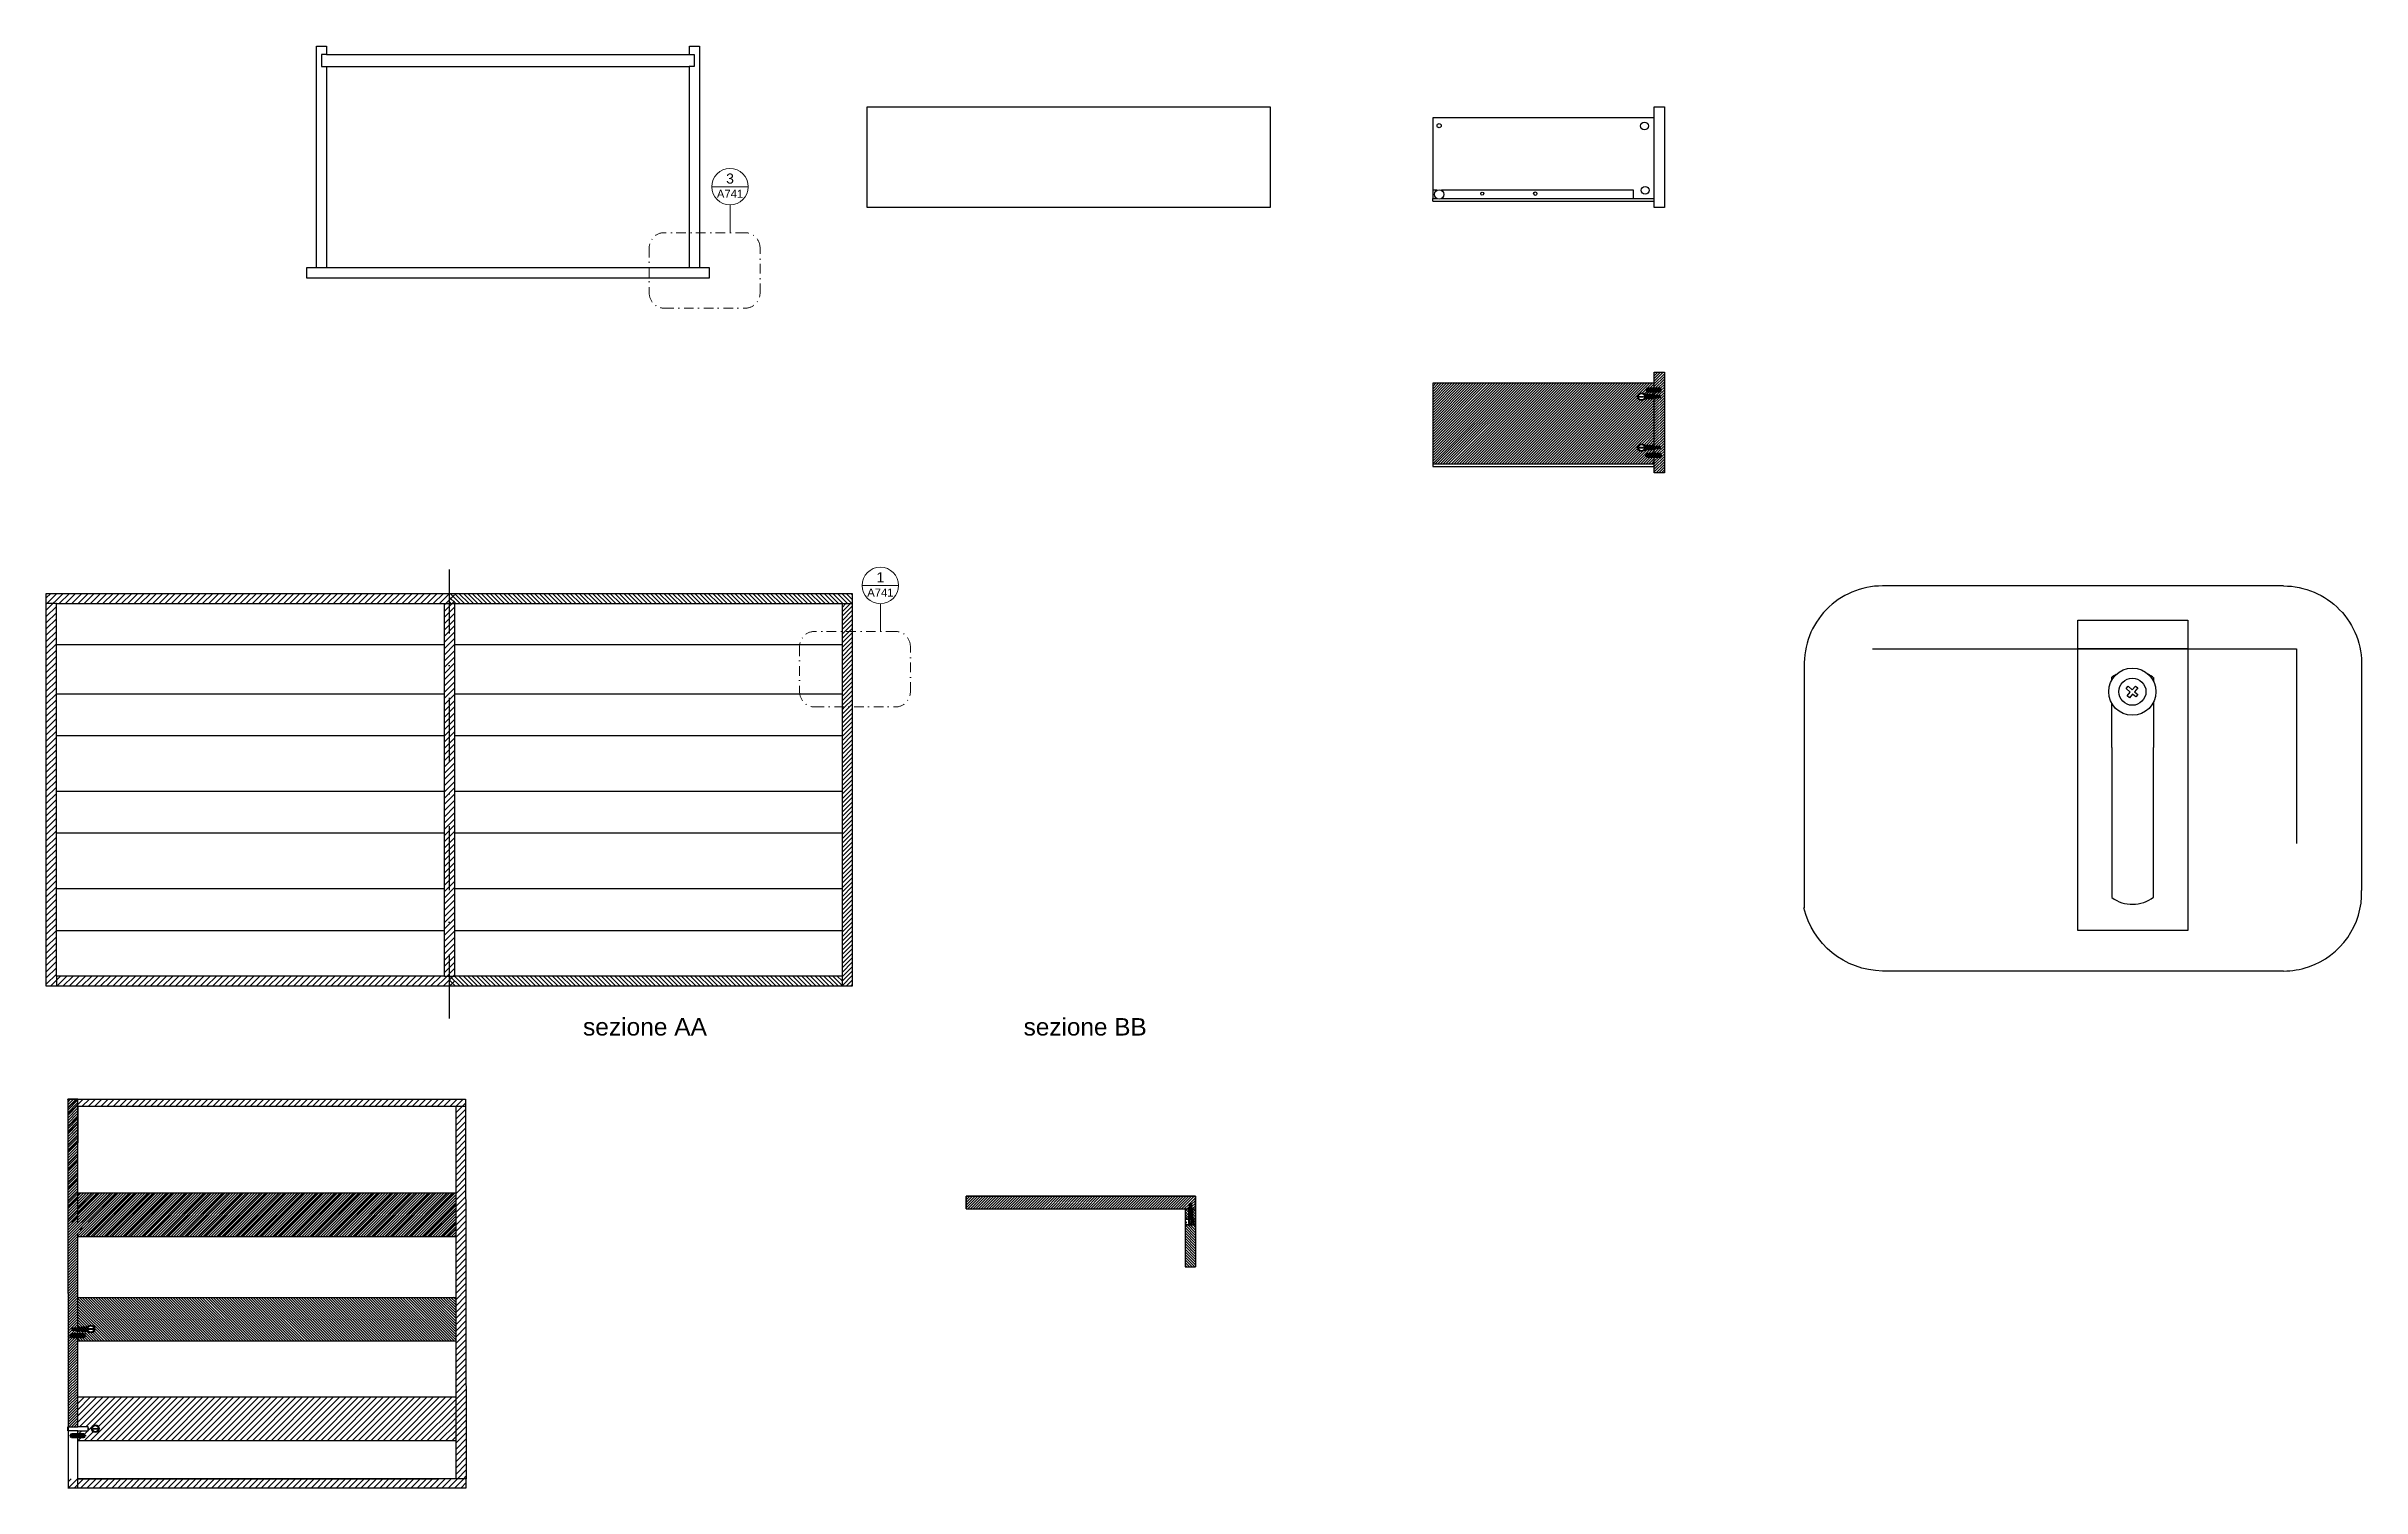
# Model space of a CAD drawing. Header units: centimetres. Extents: x -277 to 1058, y -342 to 369.
# Drawn here: x -276.9 to 182.8, y -342.3 to -56.1 of the extents above; entities that cross this region are included whole.
import ezdxf
from ezdxf.enums import TextEntityAlignment as Align

# ---------------------------------------------------------------- set-up
doc = ezdxf.new("R2010")
doc.units = ezdxf.units.CM
doc.header["$MEASUREMENT"] = 0
doc.linetypes.add('TRATTOPUNTO', pattern=[25.4, 12.7, -6.35, 0, -6.35])
doc.layers.add('A-ANNO-SYMB', color=3, linetype='Continuous', lineweight=18)
for name, color, linetype in [('filatura', 8, 'Continuous'), ('linee di prosp', 6, 'Continuous'), ('particolari', 7, 'Continuous'), ('prospetti', 7, 'Continuous'), ('viti e cerniere', 3, 'Continuous')]:
    doc.layers.add(name, color=color, linetype=linetype)
doc.styles.add('ARIAL', font='Arial.ttf')
doc.styles.get("Standard").update_dxf_attribs({"font": 'Arial.ttf', "height": 2.5})
pattern_1 = [(45, (-776.3107, -127.9817), (-0.6187184, 0.6187184), [])]
pattern_2 = [(45, (-1020.9961, -227.0867), (-0.6187184, 0.6187184), [])]

msp = doc.modelspace()

# ---------------------------------------------------------------- texts
at = {"layer": 'particolari', "color": 5}
for s, height, p in [('sezione AA', 3.482, (-170.35, -252.55)), ('sezione BB', 3.458, (-82.87, -252.55))]:
    msp.add_text(s, height=height, dxfattribs=at).set_placement(p)

# ---------------------------------------------------------------- blocks, each defined once
blk = doc.blocks.new('tassello')
at = {"layer": 'viti e cerniere', "linetype": 'ByBlock', "lineweight": 100}
for p, q in [((0, 0.51), (0.21, 0.7)), ((0, 0.51), (0, 0.18)), ((0.21, 0), (0, 0.18)), ((0.21, 0.7), (3.71, 0.7)), ((0.21, 0.7), (0.21, 0)), ((0.21, 0.7), (0.21, 0.52)), ((0.21, 0.52), (0.75, 0.52)), ((0.21, 0.35), (0.9, 0.35)), ((0.9, 0.17), (0.21, 0.17)), ((0.75, 0.52), (3.71, 0.52)), ((0.9, 0.35), (0.9, 0.35)), ((0.9, 0.35), (3.71, 0.35)), ((0.9, 0.17), (3.71, 0.17)), ((3.92, 0.51), (3.71, 0.7)), ((3.71, 0.7), (3.71, 0)), ((3.71, 0), (3.92, 0.18)), ((3.92, 0.51), (3.92, 0.18)), ((3.71, 0), (0.21, 0))]:
    blk.add_line(p, q, dxfattribs=at)
blk = doc.blocks.new('DETAGLI')
at = {"layer": 'A-ANNO-SYMB', "linetype": 'Continuous'}
blk.add_line((486.7, 356.2), (504.8, 356.2), dxfattribs=at)
blk.add_circle((495.7, 356.2), 9.05, dxfattribs=at)
for tag, p in [('TAVOLA', (495.7, 362.8)), ('SEZIONE', (495.7, 354.7))]:
    blk.add_attdef(tag, text='', height=5, dxfattribs=at).set_placement(p, align=Align.TOP_CENTER)

# ---------------------------------------------------------------- hatches: boundary and pattern name
at = {"layer": 'particolari'}
h = msp.add_hatch(dxfattribs=at)
h.set_pattern_fill('ANSI31', color=253, scale=3)
h.paths.add_polyline_path([(42.35, -126.06), (41.49, -126.06), (40.47, -126.06, -0.774432), (39.01, -125.69, -0.739541), (40.43, -125.25), (41.49, -125.25), (42.35, -125.25), (42.35, -124.62), (42.17, -124.62), (40.81, -124.62), (40.81, -124.05), (42.17, -124.05), (42.35, -124.05), (42.35, -122.99), (-1.65, -122.99), (-1.65, -139.02), (-0.9, -139.02), (42.35, -139.02), (42.35, -137.63), (42.17, -137.63), (40.81, -137.63), (40.81, -137.06), (42.17, -137.06), (42.35, -137.06), (42.35, -136.18), (41.5, -136.18), (40.47, -136.18, -0.774432), (39.02, -135.8, -0.739541), (40.44, -135.37), (41.5, -135.37), (42.35, -135.37)], flags=16)
h.paths.add_polyline_path([(44.35, -120.81), (42.35, -120.81), (42.35, -124.05), (43.58, -124.05), (43.58, -124.62), (42.17, -124.62), (40.81, -124.62), (40.81, -124.05), (42.17, -124.05), (42.35, -124.05), (42.35, -122.99), (-1.65, -122.99), (-1.65, -139.02), (-0.9, -139.02), (42.35, -139.02), (42.35, -137.63), (42.17, -137.63), (40.81, -137.63), (40.81, -137.06), (42.17, -137.06), (42.35, -137.06), (42.35, -136.18), (41.5, -136.18), (40.47, -136.18, -0.774432), (39.02, -135.8, -0.739541), (40.44, -135.37), (41.5, -135.37), (42.35, -135.37), (42.35, -135.59), (43.48, -135.59), (43.48, -136), (42.35, -136), (42.35, -136.18), (42.35, -137.06), (43.59, -137.06), (43.59, -137.63), (42.35, -137.63), (42.35, -140.81), (44.35, -140.81)])
h.paths.add_polyline_path([(42.35, -125.88), (42.35, -126.06), (41.49, -126.06), (40.47, -126.06, -0.774432), (39.01, -125.69, -0.739541), (40.43, -125.25), (41.49, -125.25), (42.35, -125.25), (42.35, -125.47), (43.48, -125.47), (43.48, -125.88)], flags=16)
h.paths.add_polyline_path([(43.42, -125.84), (42.31, -125.84), (42.31, -126, -0.255312), (42.31, -125.35), (42.31, -125.51), (42.31, -125.51), (43.42, -125.51)], flags=0)
h.paths.add_polyline_path([(40.23, -125.76), (39.29, -125.76), (39.29, -125.62), (40.23, -125.62)], flags=0)
edge = h.paths.add_edge_path(flags=0)
edge.add_arc((39.79, -125.69), 0.639, 0, 180)
edge.add_arc((39.79, -125.69), 0.639, 180, 360)
h = msp.add_hatch(dxfattribs=at)
h.set_pattern_fill('ANSI31', color=253, scale=3)
h.paths.add_polyline_path([(42.35, -126.06), (41.49, -126.06), (40.47, -126.06, -0.774432), (39.01, -125.69, -0.739541), (40.43, -125.25), (41.49, -125.25), (42.35, -125.25), (42.35, -124.62), (42.17, -124.62), (40.81, -124.62), (40.81, -124.05), (42.17, -124.05), (42.35, -124.05), (42.35, -122.99), (-1.65, -122.99), (-1.65, -139.02), (-0.9, -139.02), (42.35, -139.02), (42.35, -137.63), (42.17, -137.63), (40.81, -137.63), (40.81, -137.06), (42.17, -137.06), (42.35, -137.06), (42.35, -136.18), (41.5, -136.18), (40.47, -136.18, -0.774432), (39.02, -135.8, -0.739541), (40.44, -135.37), (41.5, -135.37), (42.35, -135.37)])
h = msp.add_hatch(dxfattribs=at)
h.set_pattern_fill('ANSI31', color=256, scale=7)
h.set_pattern_definition(pattern_1)
h.paths.add_polyline_path([(-274.91, -166.76), (-197.87, -166.76), (-197.87, -164.76), (-276.91, -164.76), (-276.91, -174.96), (-276.91, -242.76), (-197.87, -242.76), (-197.87, -240.76), (-274.91, -240.76)])
h = msp.add_hatch(dxfattribs=at)
h.set_pattern_fill('ANSI31', color=256, scale=7)
h.set_pattern_definition(pattern_1)
h.paths.add_polyline_path([(-195.87, -164.76), (-197.87, -164.76), (-197.87, -242.76), (-195.87, -242.76)])
h = msp.add_hatch(dxfattribs=at)
h.set_pattern_fill('ANSI31', color=253, scale=5, angle=90)
h.paths.add_polyline_path([(-116.91, -164.76), (-196.91, -164.76), (-196.91, -166.76), (-118.91, -166.76), (-116.91, -166.76)])
h = msp.add_hatch(dxfattribs=at)
h.set_pattern_fill('ANSI31', color=253, scale=5)
h.paths.add_polyline_path([(-116.91, -166.76), (-118.91, -166.76), (-118.91, -172.3), (-116.91, -172.3)])
h = msp.add_hatch(dxfattribs=at)
h.set_pattern_fill('ANSI31', color=253, scale=5)
h.paths.add_polyline_path([(-118.91, -172.3), (-118.91, -187.3), (-116.91, -187.3), (-116.91, -180.65), (-116.91, -172.3)])
h = msp.add_hatch(dxfattribs=at)
h.set_pattern_fill('ANSI31', color=253, scale=5)
h.paths.add_polyline_path([(-118.91, -187.3), (-118.91, -240.76), (-118.91, -242.76), (-116.91, -242.76), (-116.91, -232.57), (-116.91, -187.3)])
h = msp.add_hatch(dxfattribs=at)
h.set_pattern_fill('ANSI31', color=253, scale=5, angle=90)
h.paths.add_polyline_path([(-118.91, -240.76), (-195.87, -240.76), (-196.91, -240.76), (-196.91, -242.76), (-118.91, -242.76)])
h = msp.add_hatch(dxfattribs=at)
h.set_pattern_fill('ANSI31', color=256, scale=7)
h.set_pattern_definition(pattern_2)
h.paths.add_polyline_path([(-252.5, -266.57), (-251.96, -265.18), (-272.65, -265.18), (-272.65, -266.57)])
h = msp.add_hatch(dxfattribs=at)
h.set_pattern_fill('ANSI31', color=253, scale=3)
h.paths.add_polyline_path([(-270.65, -292.45), (-195.63, -292.45), (-195.63, -283.8), (-270.65, -283.8), (-270.65, -265.18), (-272.65, -265.18), (-272.6, -330.23), (-270.65, -330.23), (-270.65, -312.46), (-272.04, -312.46), (-272.04, -311.89), (-270.65, -311.89), (-270.65, -311.26), (-270.65, -311.04), (-271.77, -311.04), (-271.77, -310.63), (-270.65, -310.63), (-270.65, -310.45)])
h = msp.add_hatch(dxfattribs=at)
h.set_pattern_fill('ANSI31', color=256, scale=7)
h.set_pattern_definition(pattern_2)
h.paths.add_polyline_path([(-270.65, -266.57), (-270.65, -289.7), (-272.63, -289.7), (-272.63, -290.25), (-272.63, -290.25), (-272.65, -266.57)])
h = msp.add_hatch(dxfattribs=at)
h.set_pattern_fill('ANSI31', color=256, scale=7)
h.set_pattern_definition(pattern_2)
h.paths.add_polyline_path([(-193.68, -265.18), (-251.93, -265.18), (-252.96, -266.57), (-195.63, -266.57), (-193.68, -266.57)])
h = msp.add_hatch(dxfattribs=at)
h.set_pattern_fill('ANSI31', color=256, scale=7)
h.set_pattern_definition(pattern_2)
h.paths.add_polyline_path([(-195.63, -266.57), (-195.63, -340.57), (-193.52, -340.57), (-193.68, -266.57)])
h = msp.add_hatch(dxfattribs=at)
h.set_pattern_fill('ANSI31', color=256, scale=7)
h.paths.add_polyline_path([(-270.65, -283.8), (-270.65, -289.7), (-269.82, -289.7, -0.717454), (-268.43, -290.17, -0.795774), (-269.9, -290.51), (-270.64, -290.51), (-270.65, -290.51), (-270.64, -291.21), (-269.29, -291.21), (-269.29, -291.78), (-270.65, -291.78), (-270.65, -292.45), (-195.63, -292.45), (-195.63, -283.8)])
h = msp.add_hatch(dxfattribs=at)
h.set_pattern_fill('ANSI31', color=253, scale=3)
h.paths.add_polyline_path([(-50.02, -285.89), (-49.52, -285.89), (-49.52, -286.98), (-49.37, -286.98), (-48.76, -286.98), (-48.76, -284.48), (-94.26, -284.48), (-94.26, -286.98), (-50.16, -286.98), (-50.02, -286.98)])
h = msp.add_hatch(dxfattribs=at)
h.set_pattern_fill('ANSI31', color=253, scale=3, angle=90)
h.paths.add_polyline_path([(-48.76, -286.98), (-49.37, -286.98), (-49.37, -289.01), (-48.99, -289.01), (-49.03, -289.55), (-48.99, -289.83), (-49.03, -290.17), (-49.42, -290.17), (-49.4, -290.17), (-49.76, -290.18), (-50.16, -290.17), (-50.83, -290.17), (-50.83, -289.76), (-50.67, -289.76), (-50.67, -289.61), (-50.83, -289.61), (-50.84, -289.01), (-50.18, -289.01), (-50.16, -286.98), (-50.83, -286.98), (-50.83, -298.49), (-48.76, -298.49)])
h = msp.add_hatch(dxfattribs=at)
h.set_pattern_fill('ANSI31', color=253, scale=3, angle=90)
h.paths.add_polyline_path([(-267.59, -310.75), (-267.59, -310.9), (-268.53, -310.9), (-268.53, -310.75)], flags=0)
edge = h.paths.add_edge_path()
edge.add_arc((-271.21, -310.84), 0.685, 338.9285, 388.6447)
edge.add_line((-270.61, -310.51), (-270.61, -310.76))
edge.add_line((-270.61, -310.76), (-270.61, -310.92))
edge.add_line((-270.61, -310.92), (-270.61, -311.09))
edge.add_line((-270.61, -311.09), (-270.57, -311.09))
edge = h.paths.add_edge_path()
edge.add_arc((-268.08, -310.83), 0.776, 206.1078, 511.0214)
edge.add_line((-268.76, -310.45), (-269.79, -310.45))
edge.add_line((-269.79, -310.45), (-270.65, -310.45))
edge.add_line((-270.65, -310.45), (-270.65, -304.55))
edge.add_line((-270.65, -304.55), (-195.63, -304.55))
edge.add_line((-195.63, -304.55), (-195.63, -313.2))
edge.add_line((-195.63, -313.2), (-270.65, -313.2))
edge.add_line((-270.65, -313.2), (-270.65, -312.46))
edge.add_line((-270.65, -312.46), (-269.27, -312.46))
edge.add_line((-269.27, -312.46), (-269.27, -311.89))
edge.add_line((-269.27, -311.89), (-270.62, -311.89))
edge.add_line((-270.62, -311.89), (-270.65, -311.89))
edge.add_line((-270.65, -311.89), (-270.65, -311.26))
edge.add_line((-270.65, -311.26), (-269.79, -311.26))
edge.add_line((-269.79, -311.26), (-268.74, -311.26))
edge.add_line((-268.74, -311.26), (-268.78, -311.17))
h = msp.add_hatch(dxfattribs=at)
h.set_pattern_fill('ANSI31', scale=5)
h.paths.add_polyline_path([(-267.59, -310.75), (-267.59, -310.9), (-268.53, -310.9), (-268.53, -310.75)], flags=0)
edge = h.paths.add_edge_path()
edge.add_arc((-271.21, -310.84), 0.685, 338.9285, 388.6447)
edge.add_line((-270.61, -310.51), (-270.61, -310.76))
edge.add_line((-270.61, -310.76), (-270.61, -310.92))
edge.add_line((-270.61, -310.92), (-270.61, -311.09))
edge.add_line((-270.61, -311.09), (-270.57, -311.09))
h = msp.add_hatch(dxfattribs=at)
h.set_pattern_fill('ANSI31', color=256, scale=7)
h.set_pattern_definition(pattern_2)
h.paths.add_polyline_path([(-195.63, -324.33), (-270.65, -324.33), (-270.65, -330.23), (-270.48, -330.23), (-268.96, -330.23), (-268.96, -331.04), (-270.65, -331.04), (-270.65, -331.74), (-270.63, -331.74), (-269.28, -331.74), (-269.28, -332.31), (-270.65, -332.31), (-270.65, -332.98), (-195.63, -332.98)])
h.paths.add_polyline_path([(-267.94, -330.63, -1), (-266.39, -330.63, -1)], flags=16)
h.paths.add_polyline_path([(-267.81, -330.63, -1), (-266.53, -330.63, -1)], flags=0)
h.paths.add_polyline_path([(-266.67, -330.56), (-266.67, -330.7), (-267.61, -330.7), (-267.61, -330.56)], flags=0)
h = msp.add_hatch(dxfattribs=at)
h.set_pattern_fill('ANSI31', color=256, scale=7)
h.set_pattern_definition(pattern_2)
h.paths.add_polyline_path([(-193.52, -340.57), (-195.63, -340.57), (-195.63, -340.57), (-198.95, -340.57), (-198.95, -340.57), (-200.99, -340.57), (-200.99, -340.57), (-272.59, -340.57), (-272.59, -342.35), (-200.29, -342.35), (-200.28, -342.34), (-200.28, -342.35), (-193.52, -342.35)])

# ---------------------------------------------------------------- linework, layer by layer
at = {"color": 3}
for p, q in [((42.31, -125.35), (40.48, -125.35)), ((42.31, -126), (40.5, -126)), ((40.52, -125.43), (42.27, -125.43)), ((40.53, -125.9), (42.26, -125.9)), ((42.31, -125.51), (43.42, -125.51)), ((42.31, -125.84), (43.42, -125.84)), ((42.31, -135.46), (40.49, -135.46)), ((42.31, -136.12), (40.5, -136.12)), ((40.52, -135.55), (42.28, -135.55)), ((40.54, -136.02), (42.27, -136.02)), ((42.31, -135.63), (43.43, -135.63)), ((42.31, -135.96), (43.43, -135.96)), ((-49.93, -287.03), (-50.1, -287.03)), ((-50.1, -287.03), (-50.1, -289.08)), ((-50.02, -289.57), (-50.02, -289.9)), ((-50.02, -289.57), (-49.52, -289.57)), ((-50.02, -289.57), (-50.02, -289.72)), ((-50, -289.08), (-50, -287.07)), ((-49.93, -286.98), (-49.93, -285.91)), ((-49.93, -286.98), (-49.93, -287.03)), ((-49.93, -289.08), (-49.93, -289.57)), ((-49.61, -286.98), (-49.61, -285.91)), ((-49.61, -287.03), (-49.61, -286.98)), ((-49.61, -287.03), (-49.44, -287.03)), ((-49.61, -289.08), (-49.61, -289.57)), ((-49.52, -289.08), (-49.52, -287.07)), ((-49.52, -289.57), (-49.52, -289.9)), ((-49.44, -287.03), (-49.44, -289.08)), ((-50.02, -289.9), (-49.52, -289.9)), ((-270.65, -310.67), (-271.72, -310.67)), ((-270.65, -311), (-271.72, -311)), ((-270.65, -310.67), (-270.61, -310.67)), ((-270.61, -311), (-270.65, -311)), ((-270.61, -310.67), (-270.61, -310.51)), ((-270.61, -310.51), (-268.79, -310.51)), ((-270.61, -311), (-270.61, -311.17)), ((-270.61, -311.17), (-268.78, -311.17)), ((-268.82, -311.09), (-270.57, -311.09)), ((-268.83, -310.61), (-270.56, -310.61)), ((-268.62, -330.45), (-268.58, -330.53)), ((-268.62, -330.78), (-268.58, -330.7)), ((-268.58, -330.53), (-268.58, -330.7))]:
    msp.add_line(p, q, dxfattribs=at)
for points in [[(42.23, -125.59), (40.56, -125.59)], [(40.56, -125.72), (42.23, -125.72)], [(42.23, -135.71), (40.56, -135.71)], [(40.57, -135.84), (42.23, -135.84)], [(-49.69, -287.11), (-49.69, -289.08), (-49.82, -289.08), (-49.82, -287.11)], [(-270.53, -310.92), (-268.85, -310.92)], [(-268.86, -310.79), (-270.52, -310.79)]]:
    msp.add_lwpolyline(points, dxfattribs=at)
for centre, start, end in [((42.91, -125.67), 151.3553, 208.6447), ((42.91, -135.79), 151.3553, 208.6447), ((-49.77, -286.43), 241.3553, 298.6447), ((-271.21, -310.84), 331.3553, 28.6447)]:
    msp.add_arc(centre, 0.685, start, end, dxfattribs=at)
at = {"layer": 'A-ANNO-SYMB'}
for p, q in [((-141.16, -87.61), (-141.16, -93.11)), ((-111.31, -166.8), (-111.31, -172.3))]:
    msp.add_line(p, q, dxfattribs=at)
at = {"layer": 'A-ANNO-SYMB', "linetype": 'TRATTOPUNTO', "ltscale": 0.15}
for points in [[(-135.2, -105.11), (-135.2, -96.11, 0.414214), (-138.2, -93.11), (-154.2, -93.11, 0.414214), (-157.2, -96.11), (-157.2, -105.11, 0.414214), (-154.2, -108.11), (-138.2, -108.11, 0.414214)], [(-105.35, -184.3), (-105.35, -175.3, 0.414214), (-108.35, -172.3), (-124.35, -172.3, 0.414214), (-127.35, -175.3), (-127.35, -184.3, 0.414214), (-124.35, -187.3), (-108.35, -187.3, 0.414214)]]:
    msp.add_lwpolyline(points, format="xyb", close=True, dxfattribs=at)
at = {"layer": 'filatura', "color": 3}
for p, q in [((42.31, -126), (42.31, -125.35)), ((43.42, -125.51), (43.42, -125.84)), ((42.31, -136.12), (42.31, -135.46)), ((43.43, -135.63), (43.43, -135.96)), ((-49.93, -285.91), (-49.61, -285.91)), ((-49.93, -286.98), (-49.85, -287.03)), ((-49.85, -287.03), (-49.93, -287.03)), ((-49.85, -287.03), (-49.69, -287.03)), ((-49.61, -286.98), (-49.69, -287.03)), ((-49.69, -287.03), (-49.61, -287.03)), ((-271.72, -311), (-271.72, -310.67)), ((-270.61, -310.76), (-270.61, -310.67)), ((-270.61, -310.76), (-270.61, -310.92)), ((-270.61, -310.92), (-270.61, -311)), ((-268.62, -330.78), (-268.62, -330.45)), ((-268.62, -330.53), (-268.58, -330.53)), ((-268.62, -330.7), (-268.58, -330.7))]:
    msp.add_line(p, q, dxfattribs=at)
at = {"layer": 'particolari'}
for p, q in [((-223.25, -100.1), (-223.25, -56.1)), ((-223.25, -56.1), (-221.25, -56.1)), ((-221.25, -56.1), (-221.25, -57.72)), ((-221.25, -57.72), (-149.25, -57.72)), ((-149.21, -56.1), (-147.21, -56.1)), ((-149.21, -57.72), (-149.21, -56.1)), ((-147.21, -56.1), (-147.21, -100.1)), ((-221.25, -60.11), (-221.25, -100.1)), ((-221.25, -60.11), (-149.21, -60.11)), ((-149.21, -100.1), (-149.21, -60.11)), ((-1.65, -86.85), (42.35, -86.85)), ((-145.25, -100.1), (-225.25, -100.1)), ((-225.25, -100.1), (-225.25, -102.1)), ((-145.25, -102.1), (-145.25, -100.1)), ((-145.25, -100.1), (-145.25, -100.1)), ((-225.25, -102.1), (-145.25, -102.1)), ((42.35, -125.47), (42.35, -125.25)), ((43.48, -125.47), (42.35, -125.47)), ((43.48, -125.88), (42.35, -125.88)), ((42.35, -126.06), (42.35, -125.88)), ((43.48, -125.47), (43.48, -125.88)), ((-1.65, -139.02), (-1.65, -139.57)), ((-274.91, -166.76), (-276.91, -166.76)), ((-118.91, -166.76), (-116.91, -166.76)), ((-274.91, -240.76), (-274.91, -242.76)), ((-197.87, -240.76), (-195.87, -240.76)), ((-118.91, -240.76), (-118.91, -242.76)), ((-272.65, -265.18), (-257.75, -265.18)), ((-270.65, -289.7), (-270.65, -265.18)), ((-257.75, -265.18), (-193.68, -265.18)), ((-195.63, -266.57), (-193.68, -266.57)), ((-193.68, -265.18), (-193.68, -266.57)), ((-193.68, -266.57), (-193.52, -340.57)), ((-270.65, -283.8), (-195.63, -283.8)), ((-270.65, -292.45), (-195.63, -292.45)), ((-270.65, -324.33), (-195.63, -324.33)), ((-270.65, -331.73), (-270.65, -331.04)), ((-270.65, -342.35), (-270.65, -332.31)), ((-270.65, -332.98), (-195.63, -332.98)), ((-272.65, -342.35), (-270.65, -342.35))]:
    msp.add_line(p, q, dxfattribs=at)
at = {"layer": 'particolari', "color": 7}
for p, q in [((-1.65, -86.85), (-1.65, -86.3)), ((-50.83, -298.49), (-48.76, -298.49))]:
    msp.add_line(p, q, dxfattribs=at)
at = {"layer": 'particolari', "color": 3}
for p, q in [((42.42, -125.84), (42.31, -125.51)), ((42.49, -125.84), (42.38, -125.51)), ((42.56, -125.84), (42.45, -125.51)), ((42.63, -125.84), (42.52, -125.51)), ((42.71, -125.84), (42.59, -125.51)), ((42.78, -125.84), (42.67, -125.51)), ((42.85, -125.84), (42.74, -125.51)), ((42.92, -125.84), (42.81, -125.51)), ((42.99, -125.84), (42.88, -125.51)), ((43.06, -125.84), (42.95, -125.51)), ((43.14, -125.84), (43.02, -125.51)), ((43.21, -125.84), (43.1, -125.51)), ((43.28, -125.84), (43.17, -125.51)), ((43.35, -125.84), (43.24, -125.51)), ((43.42, -125.84), (43.31, -125.51)), ((42.42, -135.96), (42.31, -135.63)), ((42.5, -135.96), (42.39, -135.63)), ((42.57, -135.96), (42.46, -135.63)), ((42.64, -135.96), (42.53, -135.63)), ((42.71, -135.96), (42.6, -135.63)), ((42.78, -135.96), (42.67, -135.63)), ((42.85, -135.96), (42.74, -135.63)), ((42.93, -135.96), (42.82, -135.63)), ((43, -135.96), (42.89, -135.63)), ((43.07, -135.96), (42.96, -135.63)), ((43.14, -135.96), (43.03, -135.63)), ((43.21, -135.96), (43.1, -135.63)), ((43.28, -135.96), (43.17, -135.63)), ((43.36, -135.96), (43.25, -135.63)), ((43.43, -135.96), (43.32, -135.63)), ((136.01, -183.63), (136.4, -183.17)), ((136.85, -184.35), (136.01, -183.63)), ((136.4, -183.17), (137.24, -183.89)), ((137.24, -183.89), (137.89, -183.14)), ((138.34, -183.53), (137.7, -184.28)), ((137.89, -183.14), (138.34, -183.53)), ((136.21, -185.09), (136.85, -184.35)), ((136.67, -185.48), (136.21, -185.09)), ((137.31, -184.74), (136.67, -185.48)), ((137.96, -185.3), (137.31, -184.74)), ((137.7, -184.28), (138.35, -184.84)), ((138.35, -184.84), (137.96, -185.3)), ((-50.1, -289.08), (-49.44, -289.08)), ((-49.61, -285.91), (-49.93, -286.02)), ((-49.61, -285.98), (-49.93, -286.1)), ((-49.61, -286.06), (-49.93, -286.17)), ((-49.61, -286.13), (-49.93, -286.24)), ((-49.61, -286.2), (-49.93, -286.31)), ((-49.61, -286.27), (-49.93, -286.38)), ((-49.61, -286.34), (-49.93, -286.45)), ((-49.61, -286.41), (-49.93, -286.53)), ((-49.61, -286.49), (-49.93, -286.6)), ((-49.61, -286.56), (-49.93, -286.67)), ((-49.61, -286.63), (-49.93, -286.74)), ((-49.61, -286.7), (-49.93, -286.81)), ((-49.61, -286.77), (-49.93, -286.88)), ((-49.61, -286.85), (-49.93, -286.96)), ((-49.61, -286.92), (-49.93, -287.03)), ((-49.09, -289.08), (-49.37, -289.08)), ((-49.09, -290.11), (-49.09, -289.08)), ((-271.72, -310.67), (-271.61, -311)), ((-271.65, -310.67), (-271.54, -311)), ((-271.58, -310.67), (-271.47, -311)), ((-271.5, -310.67), (-271.39, -311)), ((-271.43, -310.67), (-271.32, -311)), ((-271.36, -310.67), (-271.25, -311)), ((-271.29, -310.67), (-271.18, -311)), ((-271.22, -310.67), (-271.11, -311)), ((-271.15, -310.67), (-271.04, -311)), ((-271.07, -310.67), (-270.96, -311)), ((-271, -310.67), (-270.89, -311)), ((-270.93, -310.67), (-270.82, -311)), ((-270.86, -310.67), (-270.75, -311)), ((-270.79, -310.67), (-270.68, -311)), ((-270.72, -310.67), (-270.61, -311))]:
    msp.add_line(p, q, dxfattribs=at)
at = {"layer": 'particolari', "color": 1}
for p, q in [((42.35, -135.59), (42.35, -135.37)), ((43.48, -135.59), (42.35, -135.59)), ((43.48, -136), (42.35, -136)), ((42.35, -136.18), (42.35, -136)), ((43.48, -135.59), (43.48, -136)), ((-1.65, -139.57), (42.35, -139.57)), ((-272.65, -265.18), (-272.59, -342.35)), ((-50.83, -286.98), (-50.83, -298.49)), ((-50.02, -285.89), (-49.52, -285.89)), ((-49.03, -289.01), (-49.37, -289.01)), ((-49.03, -290.17), (-49.03, -289.01)), ((-48.76, -286.98), (-48.76, -298.49)), ((-270.65, -310.45), (-270.65, -291.78)), ((-270.65, -304.55), (-195.63, -304.55)), ((-271.77, -310.63), (-270.65, -310.63)), ((-271.77, -311.04), (-270.65, -311.04)), ((-270.65, -310.45), (-270.65, -310.63)), ((-270.65, -311.04), (-270.65, -311.26)), ((-270.65, -311.89), (-270.65, -311.26)), ((-270.65, -330.23), (-270.65, -312.46)), ((-270.65, -313.2), (-195.63, -313.2))]:
    msp.add_line(p, q, dxfattribs=at)
at = {"layer": 'particolari', "linetype": 'TRATTOPUNTO'}
msp.add_line((-196.91, -159.99), (-196.91, -252.59), dxfattribs=at)
at = {"layer": 'particolari'}
for points in [[(-221.25, -57.72), (-222.25, -57.72), (-222.25, -60.11), (-221.25, -60.11)], [(-149.25, -57.72), (-148.25, -57.72), (-148.25, -60.11), (-149.25, -60.11)], [(42.35, -70.28), (42.35, -70.28), (-1.65, -70.28), (-1.65, -86.3), (-0.9, -86.3)], [(-0.81, -84.69), (-1.65, -84.69), (-1.65, -86.3), (-0.9, -86.3)], [(0.16, -86.3), (38.19, -86.3), (38.19, -84.69), (0.07, -84.69)], [(0.16, -86.3), (42.35, -86.3)], [(42.17, -124.05), (40.81, -124.05), (40.81, -124.62), (42.17, -124.62)], [(42.17, -124.05), (43.58, -124.05), (43.58, -124.62), (42.17, -124.62)], [(41.49, -125.25), (40.43, -125.25)], [(40.47, -126.06), (41.49, -126.06)], [(41.49, -125.25), (42.35, -125.25), (42.35, -125.25)], [(41.49, -126.06), (42.35, -126.06)], [(42.35, -125.25), (42.35, -124.62)], [(42.35, -135.37), (42.35, -134.74)], [(-276.91, -174.96), (-276.91, -164.76), (-116.91, -164.76), (-116.91, -174.96)], [(126.45, -192.47), (126.45, -170.06), (148.25, -170.06), (148.25, -231.72), (126.45, -231.72), (126.45, -192.47)], [(-197.87, -174.96), (-274.91, -174.96)], [(-118.91, -174.96), (-195.87, -174.96)], [(85.69, -175.76), (169.83, -175.76), (169.83, -214.44)], [(-276.91, -189.02), (-276.91, -189.02), (-276.91, -180.65)], [(-116.91, -180.65), (-116.91, -189.02)], [(-274.91, -184.7), (-197.87, -184.7)], [(-195.87, -184.7), (-118.91, -184.7)], [(133.16, -195.33), (133.17, -186.57)], [(141.48, -186.31), (141.48, -195.33)], [(-197.87, -193.06), (-274.91, -193.06)], [(-118.91, -193.06), (-195.87, -193.06)], [(133.16, -195.33), (133.18, -225.15)], [(141.49, -225.06), (141.48, -195.33)], [(-276.91, -208.12), (-276.91, -199.75)], [(-116.91, -199.75), (-116.91, -199.75), (-116.91, -208.12)], [(-274.91, -204.03), (-197.87, -204.03)], [(-195.87, -204.03), (-118.91, -204.03)], [(-197.87, -212.39), (-274.91, -212.39)], [(-118.91, -212.39), (-195.87, -212.39)], [(-276.91, -226.77), (-276.91, -226.77), (-276.91, -218.4)], [(-116.91, -218.4), (-116.91, -226.77)], [(-274.91, -223.36), (-197.87, -223.36)], [(-195.87, -223.36), (-118.91, -223.36)], [(-116.91, -232.57), (-116.91, -242.76), (-276.91, -242.76), (-276.91, -232.57)], [(-197.87, -231.73), (-274.91, -231.73)], [(-118.91, -231.73), (-195.87, -231.73)], [(-270.62, -312.46), (-272.04, -312.46), (-272.04, -311.89), (-270.62, -311.89)], [(-270.62, -312.46), (-269.27, -312.46), (-269.27, -311.89), (-270.62, -311.89)], [(-270.62, -331.04), (-272.61, -331.04), (-272.61, -330.23), (-270.62, -330.23)], [(-270.62, -331.04), (-268.57, -331.04), (-268.57, -330.23), (-270.62, -330.23)], [(-270.63, -332.31), (-272.05, -332.31), (-272.05, -331.74), (-270.63, -331.74)], [(-270.63, -332.31), (-269.28, -332.31), (-269.28, -331.74), (-270.63, -331.74)], [(-272.65, -342.35), (-193.52, -342.35), (-193.52, -340.57), (-198.95, -340.57)], [(-200.99, -340.57), (-270.65, -340.57)]]:
    msp.add_lwpolyline(points, dxfattribs=at)
for points in [[(-113.95, -68.1), (-33.95, -68.1), (-33.95, -88.1), (-113.95, -88.1)], [(42.35, -68.1), (44.35, -68.1), (44.35, -88.1), (42.35, -88.1)], [(126.45, -170.06), (148.25, -170.06), (148.25, -175.76), (126.45, -175.76)], [(-272.65, -265.18), (-270.65, -265.18), (-270.65, -265.18), (-272.65, -265.18)], [(-270.65, -266.57), (-270.65, -266.57), (-270.65, -273.83), (-270.65, -273.83)]]:
    msp.add_lwpolyline(points, close=True, dxfattribs=at)
at = {"layer": 'particolari', "color": 1}
for points in [[(42.35, -122.99), (42.35, -122.99), (-1.65, -122.99), (-1.65, -139.02), (-0.9, -139.02)], [(42.35, -124.05), (42.35, -120.81), (44.35, -120.81), (44.35, -140.81), (42.35, -140.81), (42.35, -137.63)], [(42.35, -135.37), (42.35, -126.06)], [(41.5, -135.37), (40.44, -135.37)], [(40.47, -136.18), (41.5, -136.18)], [(42.17, -137.06), (40.81, -137.06), (40.81, -137.63), (42.17, -137.63)], [(41.5, -135.37), (42.35, -135.37), (42.35, -135.37)], [(41.5, -136.18), (42.35, -136.18)], [(42.17, -137.06), (43.59, -137.06), (43.59, -137.63), (42.17, -137.63)], [(42.35, -137.06), (42.35, -136.18)], [(-0.9, -139.02), (42.35, -139.02)], [(-50.16, -289.01), (-50.83, -289.01), (-50.83, -289.61), (-50.67, -289.61), (-50.67, -289.76), (-50.83, -289.76), (-50.83, -290.17), (-50.13, -290.17), (-49.03, -290.17)], [(-50.02, -285.89), (-50.02, -286.98), (-50.16, -286.98), (-50.16, -289.9), (-49.77, -289.9)], [(-49.52, -285.89), (-49.52, -286.98), (-49.37, -286.98), (-49.37, -289.9), (-49.77, -289.9)], [(-271.77, -311.04), (-271.77, -310.63)], [(-270.65, -310.45), (-269.79, -310.45)], [(-269.79, -311.26), (-270.65, -311.26)], [(-268.76, -310.45), (-269.79, -310.45)], [(-269.79, -311.26), (-268.73, -311.26)]]:
    msp.add_lwpolyline(points, dxfattribs=at)
at = {"layer": 'particolari', "color": 3}
for points in [[(40.23, -125.76), (39.29, -125.76), (39.29, -125.62), (40.23, -125.62)], [(40.24, -135.88), (39.3, -135.88), (39.3, -135.73), (40.24, -135.73)], [(-268.53, -310.75), (-267.59, -310.75), (-267.59, -310.9), (-268.53, -310.9)], [(-267.61, -330.56), (-266.67, -330.56), (-266.67, -330.7), (-267.61, -330.7)]]:
    msp.add_lwpolyline(points, close=True, dxfattribs=at)
for points in [[(151.94, -163.26), (87.63, -163.26, 0.42366), (72.12, -179.28), (72.12, -227.17)], [(167.27, -163.26), (167.27, -163.26, -0.42366), (182.78, -179.28), (182.78, -223.72)], [(172.2, -238.93, 0.331241), (182.78, -223.72)], [(167.27, -239.74), (87.63, -239.74, -0.341995), (72.04, -227.17, -0.329634)]]:
    msp.add_lwpolyline(points, format="xyb", dxfattribs=at)
for points in [[(167.27, -163.26), (151.94, -163.26)], [(133.18, -181.97), (133.18, -181.4)], [(141.48, -181.48), (141.48, -182.24)], [(-50.16, -289.08), (-50.77, -289.08), (-50.77, -289.55), (-50.6, -289.55), (-50.6, -289.83), (-50.77, -289.83), (-50.77, -290.11), (-50.13, -290.11), (-49.09, -290.11)]]:
    msp.add_lwpolyline(points, dxfattribs=at)
at = {"layer": 'particolari'}
msp.add_lwpolyline([(167.27, -239.74), (167.27, -239.74, 0.081046), (172.2, -238.93, 0.081046)], format="xyb", dxfattribs=at)
for centre, radius in [((-0.37, -71.86), 0.419), ((40.39, -71.92), 0.776), ((40.53, -84.7), 0.776), ((39.79, -125.69), 0.776), ((-267.17, -330.63), 0.776)]:
    msp.add_circle(centre, radius, dxfattribs=at)
at = {"layer": 'particolari', "color": 3}
for centre, radius in [((-0.37, -85.52), 0.946), ((8.18, -85.36), 0.3), ((18.71, -85.36), 0.341), ((39.79, -125.69), 0.639), ((39.79, -135.8), 0.639), ((137.26, -184.27), 4.69), ((137.26, -184.27), 2.7), ((-268.08, -310.83), 0.639), ((-267.17, -330.63), 0.639)]:
    msp.add_circle(centre, radius, dxfattribs=at)
at = {"layer": 'particolari', "color": 1}
for centre in [(39.79, -135.8), (-268.08, -310.83)]:
    msp.add_circle(centre, 0.776, dxfattribs=at)
at = {"layer": 'particolari'}
for centre, start, end in [((137.27, -186.98), 117.5776, 126.2823), ((137.27, -186.98), 52.4778, 63.0844), ((137.27, -219.57), 233.7177, 307.5222)]:
    msp.add_arc(centre, 6.92, start, end, dxfattribs=at)
at = {"layer": 'prospetti'}
for points in [[(-276.91, -164.76), (-116.91, -164.76), (-116.91, -242.76), (-276.91, -242.76)], [(-198.95, -340.57), (-270.65, -340.57)]]:
    msp.add_lwpolyline(points, close=True, dxfattribs=at)
for points in [[(-197.87, -164.76), (-197.87, -164.74)], [(-195.87, -164.74), (-195.87, -164.76)], [(-197.87, -240.76), (-274.91, -240.76), (-274.91, -166.76), (-197.87, -166.76)], [(-197.87, -240.76), (-197.87, -166.76)], [(-197.87, -166.76), (-118.91, -166.76), (-118.91, -240.76), (-195.87, -240.76)], [(-195.87, -166.76), (-195.87, -240.76)], [(-270.65, -266.57), (-252.96, -266.57)], [(-252.96, -266.57), (-195.63, -266.57), (-195.63, -340.57), (-198.95, -340.57)], [(-94.26, -286.98), (-94.26, -286.98), (-94.26, -284.48), (-48.76, -284.48), (-48.76, -286.98)]]:
    msp.add_lwpolyline(points, dxfattribs=at)
at = {"layer": 'prospetti', "color": 1}
msp.add_lwpolyline([(-49.37, -286.98), (-48.76, -286.98), (-48.76, -284.48), (-94.26, -284.48), (-94.26, -286.98), (-50.16, -286.98)], dxfattribs=at)

# ---------------------------------------------------------------- block references
at = {"layer": 'A-ANNO-SYMB'}
ref = msp.add_blockref('DETAGLI', (-339.45, -226.46), dxfattribs=dict(at, xscale=0.4, yscale=0.4, zscale=0.4))
ref.add_attrib('SEZIONE', 'A741', dxfattribs={"linetype": 'Continuous', "height": 1.6, "style": 'ARIAL'}).set_placement((-141.16, -84.59), align=Align.TOP_CENTER)
ref.add_attrib('TAVOLA', '3', dxfattribs={"linetype": 'Continuous', "height": 2, "style": 'ARIAL'}).set_placement((-141.16, -81.36), align=Align.TOP_CENTER)
ref = msp.add_blockref('DETAGLI', (-309.6, -305.65), dxfattribs=dict(at, xscale=0.4, yscale=0.4, zscale=0.4))
ref.add_attrib('SEZIONE', 'A741', dxfattribs={"linetype": 'Continuous', "height": 1.6, "style": 'ARIAL'}).set_placement((-111.31, -163.78), align=Align.TOP_CENTER)
ref.add_attrib('TAVOLA', '1', dxfattribs={"linetype": 'Continuous', "height": 2, "style": 'ARIAL'}).set_placement((-111.31, -160.54), align=Align.TOP_CENTER)
at = {"layer": 'linee di prosp', "color": 7, "xscale": 0.7022996181042629, "yscale": 0.7022996181042629, "zscale": 0.7022996181042629, "rotation": 180}
for p in [(43.57, -124.09), (43.58, -137.1)]:
    msp.add_blockref('tassello', p, dxfattribs=at)
at = {"layer": 'linee di prosp', "color": 7, "xscale": 0.7022996181042629, "yscale": 0.7022996181042629, "zscale": 0.7022996181042629}
for p in [(-272.03, -312.42), (-272.04, -332.27)]:
    msp.add_blockref('tassello', p, dxfattribs=at)

msp.set_redraw_order([(e.dxf.handle, doc.entitydb.next_handle()) for e in msp.query("TEXT MTEXT ATTDEF DIMENSION ARC_DIMENSION")])  # texts and dimensions are drawn at this point

doc.saveas('drawing.dxf')
